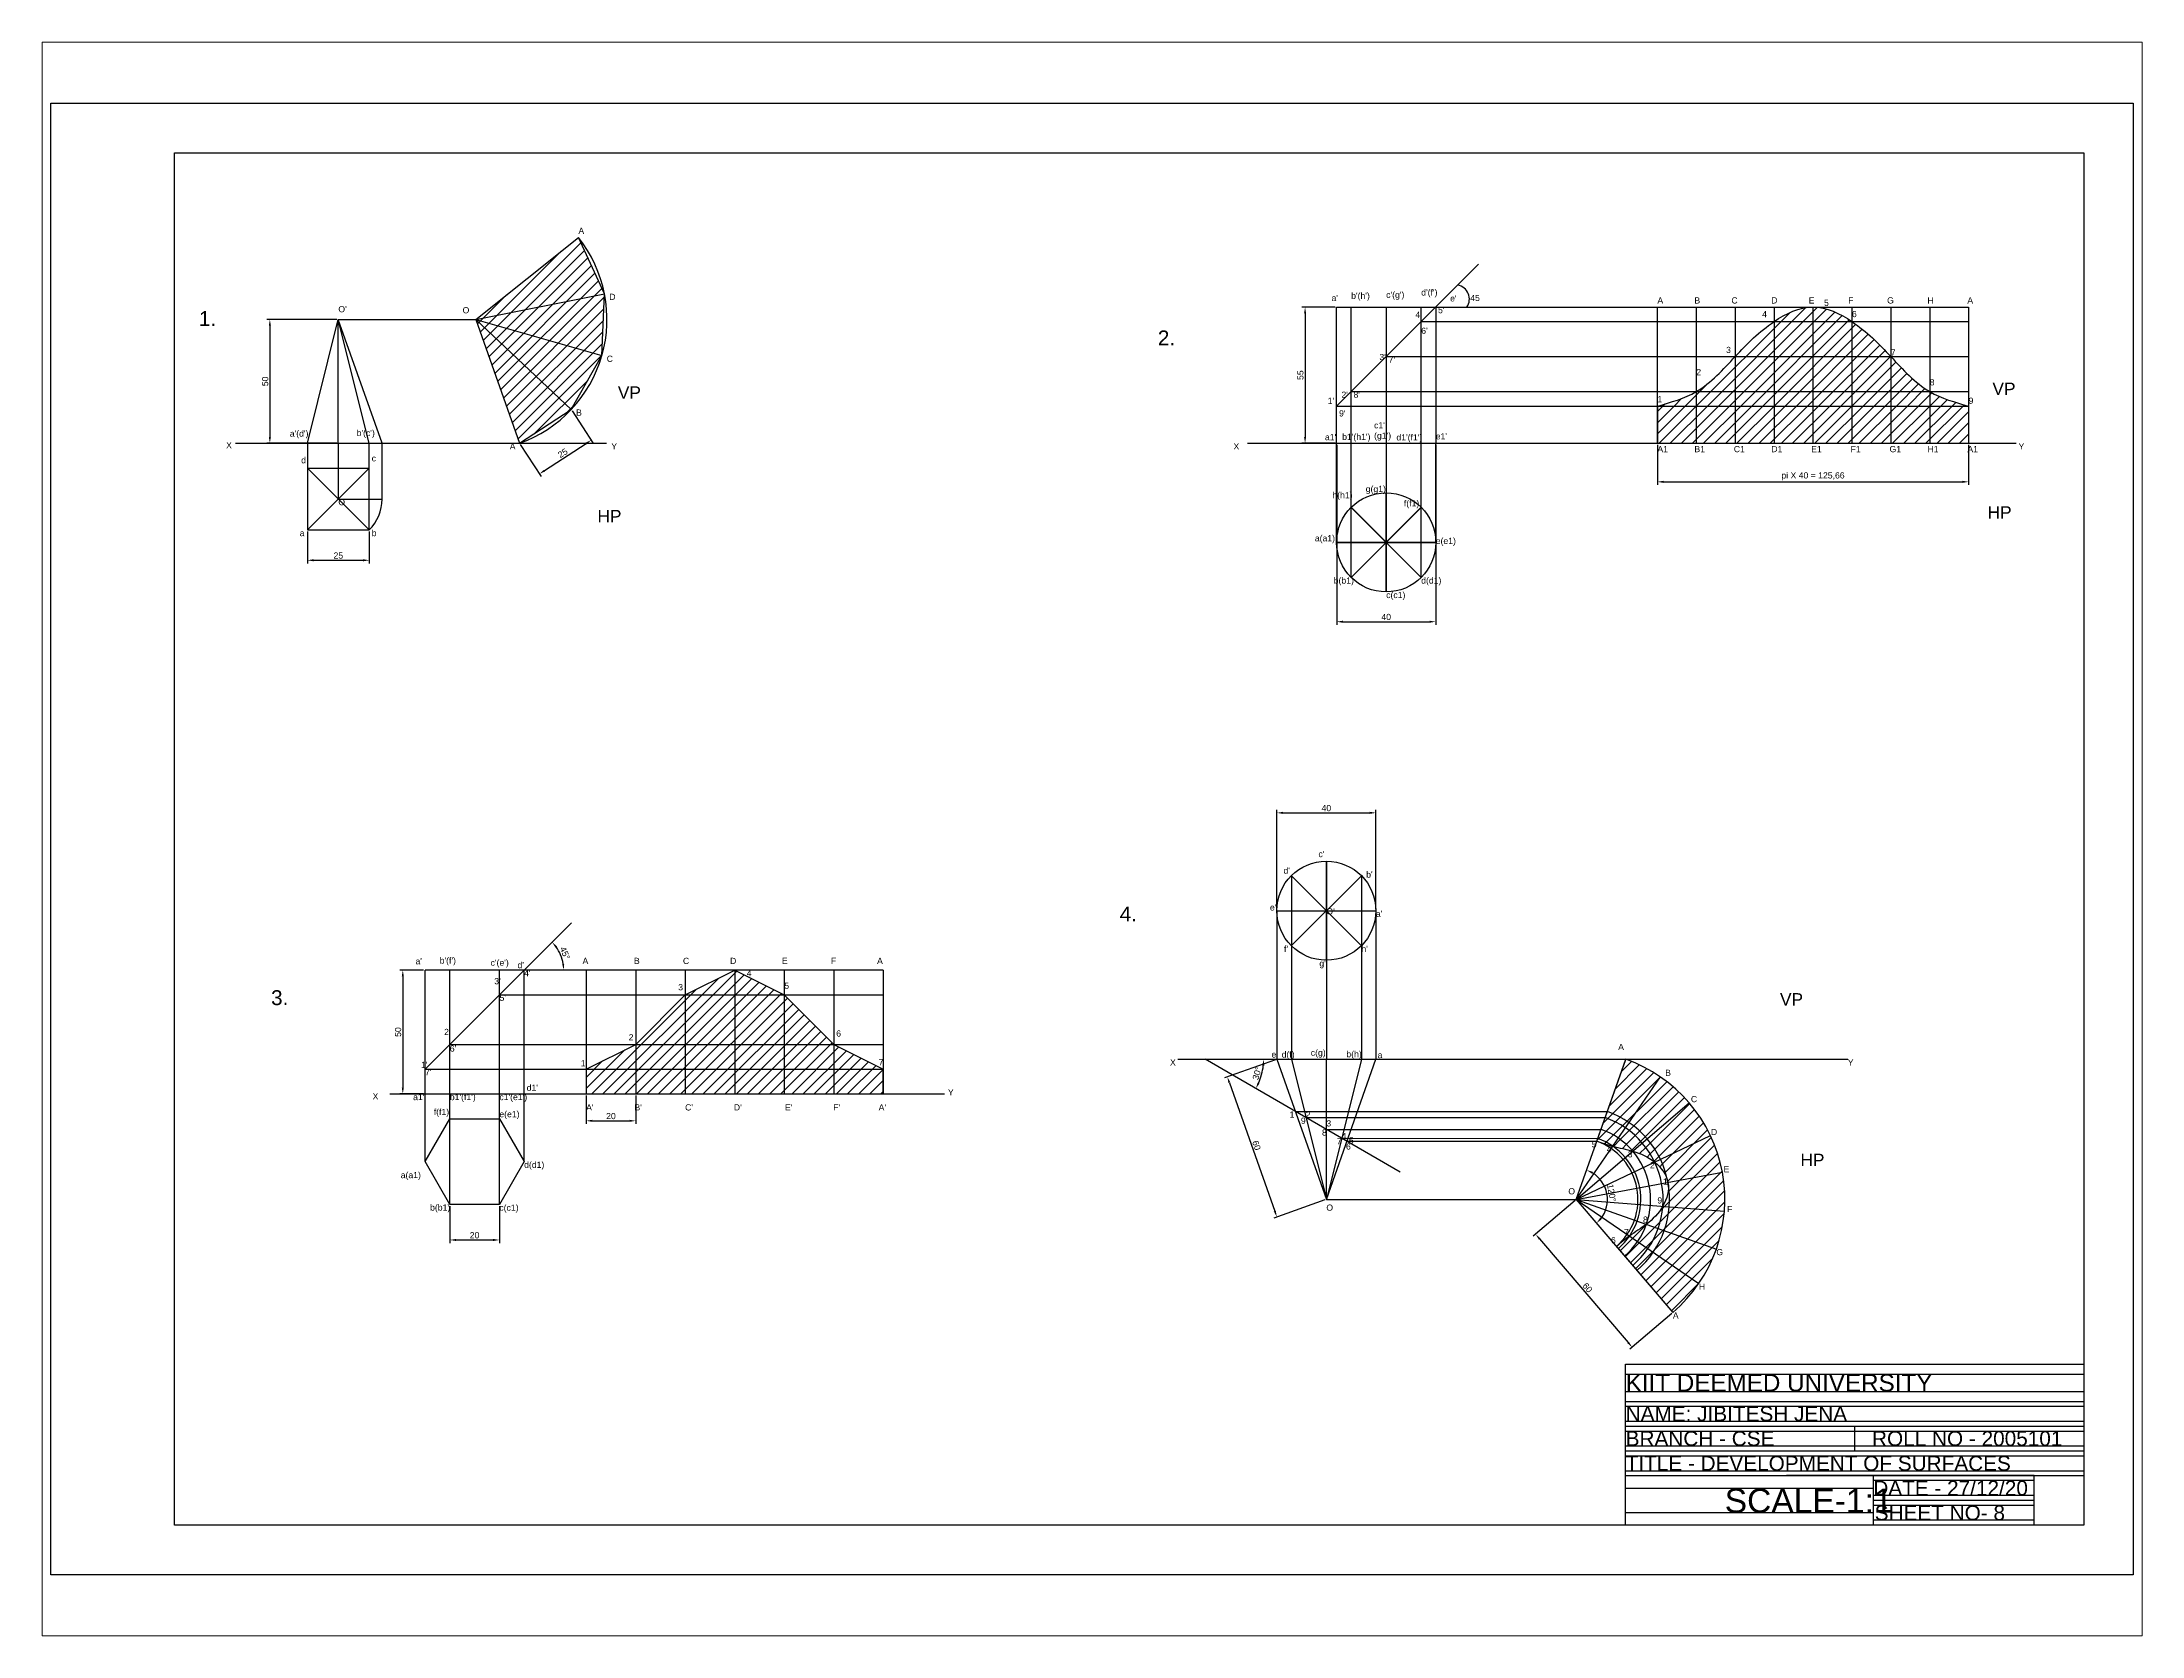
# Paper-space layout 'Layout2' of a CAD drawing. Header units: millimetres. Extents: x 26 to 231, y 20 to 176.
# The model-space entities are those that its viewports show. They can reach past a viewport. Long polylines and large blocks are cut down to what shows.
import ezdxf

# ---------------------------------------------------------------- set-up
doc = ezdxf.new("R2010")
doc.units = ezdxf.units.MM
doc.linetypes.add('CENTER2', pattern=[28.575, 19.05, -3.175, 3.175, -3.175])
doc.linetypes.add('JIS_09_15', pattern=[18.9, 15, -0.9, 0.6, -0.9, 0.6, -0.9])
doc.styles.get("Standard").update_dxf_attribs({"font": 'arial.ttf'})
doc.dimstyles.new('ISO-25', dxfattribs={"dimtxt": 2.5, "dimasz": 2.5, "dimexe": 1.25, "dimexo": 0.625, "dimtad": 1, "dimtxsty": 'Standard', "dimcen": 2.5, "dimadec": 0, "dimazin": 0, "dimtfac": 1, "dimtmove": 0, "dimatfit": 3, "dimfxl": 1, "dimarcsym": 0})
pattern_1 = [(45, (519.2984, 456.7408), (-2.245064, 2.245064), [])]

psp = doc.layouts.new('Layout2')

msp = doc.modelspace()

# ---------------------------------------------------------------- texts
at = {"transparency": 33554661}
for s, height, p in [('1.', 6, (59.831, 504.083)), ('2.', 6, (447.079, 496.263)), ('VP', 5, (229.034, 474.714)), ('VP', 5, (784.107, 476.226)), ('HP', 5, (220.794, 424.825)), ('HP', 5, (782.14, 426.329)), ('4.', 6, (431.678, 263.72)), ('3.', 6, (88.996, 229.952)), ('VP', 5, (698.313, 229.773)), ('HP', 5, (706.572, 164.947))]:
    msp.add_text(s, height=height, dxfattribs=at).set_placement(p)
for s, height, p in [('KIIT DEEMED UNIVERSITY', 7, (636, 74)), ('NAME: JIBITESH JENA', 6, (636, 62)), ('BRANCH - CSE', 6, (636, 52)), ('   ROLL NO - 2005101', 6, (728.5, 52)), ('DATE - 27/12/20', 6, (736, 32))]:
    msp.add_text(s, height=height).set_placement(p)
at = {"linetype": 'CENTER2', "lineweight": -3, "transparency": 33554661, "char_height": 2.5, "attachment_point": 1}
for s, width, heights, insert in [('\\P\\PA', 25.06018, [25.277], (213.102, 552.079)), ("O'", 6.08282, [0], (116.155, 512.122)), ('O', 7.76791, [0], (166.34, 511.711)), ('  D', 25.24376, [0], (223.628, 517.1)), ('  C', 13.26068, [0], (222.594, 492.121)), ('  B', 10.39267, [0], (210.232, 470.392)), ("a'(d')", 7.1064, [0], (96.549, 461.928)), ("b'(c')", 5.10817, [0], (123.547, 462.147)), ('   X', 7.42177, [0], (67.935, 457.166)), ('  d', 4.43481, [0], (99.22, 451.176)), (' c', 5.17767, [0], (128.655, 451.918)), ('   A', 6.82497, [0], (182.463, 456.741)), ('  Y', 11.41598, [0], (224.45, 456.741)), ('O', 12.5, [0], (116.155, 434.241)), ('      a', 8.92286, [0], (94.732, 421.741)), (' b', 9.6391, [0], (128.655, 421.741))]:
    msp.add_mtext_dynamic_manual_height_columns(s, width=width, gutter_width=12.5, heights=heights, dxfattribs=dict(at, insert=insert))
at = {"lineweight": -3, "transparency": 33554661, "char_height": 2.5, "attachment_point": 1}
for s, width, heights, insert in [("b'(h')", 3.27093, [0], (525.156, 517.529)), ("c'(g')", 5.70187, [0], (539.298, 517.926)), ("d'(f')", 7.65243, [0], (553.441, 518.886)), ("\\P        a'", 11.7677, [0], (509.452, 520.806)), ("   4'", 5.27254, [0], (548.168, 509.877)), ("       5'", 11.0219, [5.647], (553.441, 511.741)), ("\\P\\P\\P      e'", 17.25879, [0], (559.298, 529)), ('\\P45', 10.94372, [0], (573.241, 520.813)), ('A             B             C              D             E              F              G              H              A ', 138.11144, [1.675], (648.818, 515.659)), (' 4', 5.79894, [0], (690.142, 510.097)), ('5', 6.81355, [0], (716.107, 514.676)), ('6', 5.42515, [0], (727.356, 510.16)), ("\\P\\P6'", 5.85786, [0], (553.441, 511.741)), ("\\P    3'", 6.62254, [0], (532.676, 496.976)), ('  3', 5.61971, [0], (674.614, 495.66)), ('7', 6.13688, [0], (743.063, 494.643)), (" 7'^I", 6.89511, [0], (539.298, 491.741)), ('2', 5.88436, [0], (664.526, 486.723)), ("1'", 3.63351, [0], (515.665, 475.12)), ("  2'", 5.85786, [0], (519.298, 477.599)), ("       8'", 16.48971, [6.446], (519.298, 477.599)), ('1', 5.04535, [0], (648.818, 475.785)), ('8', 5.60806, [0], (758.771, 482.61)), ('9', 4.66514, [0], (774.478, 475.169)), ("\\P\\P\\P\\P\\P\\P\\P\\P\\P\\P 9'", 11.0219, [48.489], (519.298, 511.741)), ("  a1'", 6.69693, [0], (512.601, 460.462)), ("b1'(h1')", 5.04602, [0], (521.526, 460.58)), ("c1'\\P(g1')", 5.93968, [0], (534.42, 465.255)), ("d1'(f1')", 7.89478, [0], (543.423, 460.383)), ("e1'", 7.92267, [0], (559.298, 460.811)), ('            X', 17.24335, [0], (465.998, 456.741)), ('A1           B1            C1           D1            E1            F1            G1           H1            A1', 138.11144, [1.675], (648.818, 455.64)), (' Y', 17.50864, [0], (793.668, 456.741)), (' h(h1)', 7.58448, [0], (517.572, 437.035)), ('\\P   g(g1)', 11.17607, [0], (528.122, 443.735)), (' \\P f(f1)', 7.96402, [0], (545.477, 437.922)), ('\\P      a(a1)', 14.64365, [0], (504.655, 423.831)), ('\\Pe(e1)', 11.61776, [0], (559.298, 422.747)), ('          b(b1)', 20.10711, [8.43], (508.402, 402.599)), ('d(d1)', 13.13708, [0], (553.441, 402.599)), ('c(c1)', 12.19291, [0], (539.298, 396.741)), (" a'", 4.83695, [0], (146.347, 248.912)), ("b'(f')", 4.53726, [0], (157.076, 249.198)), (" c'(e')", 10.0891, [7.587], (176.674, 248.34)), (" d'", 3.63821, [0], (187.546, 247.339)), ('\\PA                   B                  C                 D                   E                  F                 A', 123.11544, [0], (214.763, 253.213)), ("  3'", 4.22517, [0], (179.113, 240.866)), ("4'", 5.07435, [0], (191.184, 244.08)), ('   3', 5.73951, [0], (250.497, 238.417)), ('5', 6.89204, [0], (296.237, 239.034)), ("5'", 5.82886, [0], (181.248, 234.145)), ("  2'", 3.431, [0], (158.877, 220.363)), ("6'", 7.24931, [0], (161.184, 213.686)), (' 2', 3.79784, [0], (232.439, 218.212)), (' 6', 7.1112, [0], (316.237, 219.754)), ("  1'", 6.35982, [6.771], (147.635, 207.068)), ("7'", 4.97631, [0], (151.184, 204.08)), ('   1', 6.7952, [0], (211.139, 207.724)), ('     7', 7.64109, [0], (329.522, 208.186)), ("    d1'", 15.93573, [0], (188.34, 197.851)), ("a1'", 4.83695, [0], (146.347, 194.08)), ('f(f1)', 6.48291, [0], (154.701, 188.075)), ("b1'(f1')", 8.56084, [0], (161.184, 194.08)), ("c1'(e1')", 8.03596, [0], (181.184, 194.08)), ('e(e1)', 5.87731, [0], (181.184, 187.182)), ("\\PA'                 B'                  C'                 D'                  E'                 F'                A'", 121.33372, [0], (216.237, 194.08)), ('^I^I^I a(a1)', 9.83851, [0], (141.345, 166.76)), ('d(d1)', 14.9874, [0], (191.184, 166.76)), ('b(b1)', 8.86047, [3.831], (153.21, 149.495)), ('c(c1)', 11.63077, [0], (181.184, 149.439))]:
    msp.add_mtext_dynamic_manual_height_columns(s, width=width, gutter_width=12.5, heights=heights, dxfattribs=dict(at, insert=insert))
at = {"transparency": 33554661, "char_height": 2.5, "attachment_point": 1}
for s, width, heights, insert in [("  c'", 5.13149, [0], (510.006, 292.176)), (" d'", 4.13061, [0], (496.865, 285.495)), ("\\P  b'", 5.85786, [0], (529.279, 288.06)), ("  e'", 4.72811, [0], (490.409, 270.635)), ("O'", 1.96689, [0], (515.137, 269.043)), ("a'", 8.8744, [0], (535.137, 268.06)), ("   f'", 5.85786, [0], (495.137, 253.918)), (" g'", 3.79968, [0], (511.338, 248.06)), ("h'", 3.75968, [0], (529.279, 253.918)), ('\\P c(g)', 7.79689, [0], (507.886, 216.175)), ('\\P      A', 8.90876, [0], (627.158, 218.48)), ('  X', 5.07, [0], (450.067, 208.06)), ('   e', 7.9726, [0], (490.073, 211.271)), ('  d(f)', 9.1296, [6.899], (495.137, 211.271)), ('b(h)', 5.76211, [0], (523.225, 211.404)), ('\\P a', 10.55514, [0], (534.845, 215.219)), ('\\P  B', 10.78643, [0], (650.026, 208.06)), ('Y', 5.65707, [0], (725.693, 208.06)), ('Y', 14.02634, [0], (362.31, 195.961)), ('   X', 8.45423, [0], (127.084, 194.375)), (' 1', 3.22813, [0], (499.344, 187.03)), ('2', 2.18942, [0], (506.873, 187.028)), ('C', 7.91631, [0], (662.337, 193.258)), (' 9', 3.00073, [0], (503.873, 184.547)), ('  8', 3.71498, [0], (511.422, 179.776)), ('3', 3.58659, [0], (515.137, 183.46)), ('4', 3.30548, [0], (521.317, 178.318)), ('D', 6.74638, [0], (670.43, 179.981)), (' 7', 2.9288, [0], (518.388, 176.208)), ('6', 4.73154, [0], (523.046, 174.133)), (' 5', 4.40611, [0], (523.263, 176.576)), ('   5', 4.96422, [0], (619.407, 174.981)), (' 4', 3.4281, [0], (627.391, 172.98)), (' 3', 2.99064, [0], (635.878, 170.986)), (' 2', 2.85228, [0], (644.852, 166.601)), ('E', 8.64244, [0], (675.53, 164.996)), ('  O', 5.16208, [0], (610.904, 156.051)), ('\\PO', 13.66934, [0], (515.137, 153.613)), (' 8', 2.8319, [0], (642.041, 144.604)), ('  9', 4.15389, [0], (646.866, 152.366)), ('F', 6.03964, [0], (676.949, 148.912)), (' 6', 3.16676, [0], (629.09, 136.259)), ('  7', 4.17104, [0], (633.384, 139.602)), ('G', 4.90967, [0], (672.635, 131.491)), ('H', 6.80925, [0], (665.531, 117.532)), ('A', 9.81194, [0], (655.056, 105.887))]:
    msp.add_mtext_dynamic_manual_height_columns(s, width=width, gutter_width=12.5, heights=heights, dxfattribs=dict(at, insert=insert))
at = {"lineweight": -3, "transparency": 33554661, "insert": (276.237, 244.08), "char_height": 2.5, "attachment_point": 1}
msp.add_mtext('     4', dxfattribs=at)
at = {"color": 0, "transparency": 33554661, "insert": (650.081, 159.992), "char_height": 2.5, "attachment_point": 1}
msp.add_mtext_dynamic_manual_height_columns(' 1', width=3.00522, gutter_width=12.5, heights=[0], dxfattribs=at)
at = {"lineweight": 30}
for s, insert, char_height, attachment_point in [('TITLE - DEVELOPMENT OF SURFACES', (636, 48), 6, 1), ('^I{\\H0.97x;SCALE-1:1}', (636, 29.829), 10, 4), ('SHEET NO- 8', (736.566, 28), 6, 1)]:
    msp.add_mtext(s, dxfattribs=dict(at, insert=insert, char_height=char_height, attachment_point=attachment_point))

# ---------------------------------------------------------------- blocks, each defined once
blk = doc.blocks.new('*D1')
at = {"color": 0, "linetype": 'CENTER2', "lineweight": -2, "transparency": 16777216}
for p, q in [((210.57, 469.87), (218.98, 456.97)), ((189.63, 456.22), (198.04, 443.32)), ((199.45, 445.73), (216.21, 456.65))]:
    blk.add_line(p, q, dxfattribs=at)
at = {"color": 0, "linetype": 'CENTER2', "transparency": 16777216}
for points in [[(215.98, 457), (216.43, 456.3), (218.3, 458.01)], [(199.22, 446.08), (199.68, 445.38), (197.36, 444.36)]]:
    blk.add_solid(points, dxfattribs=at)
at = {"layer": 'Defpoints', "color": 0, "linetype": 'CENTER2', "transparency": 16777216}
for p in [(210.23, 470.39), (218.3, 458.01), (189.29, 456.74)]:
    blk.add_point(p, dxfattribs=at)
at = {"color": 0, "linetype": 'CENTER2', "lineweight": -3, "transparency": 16777216, "insert": (206.79, 452.78), "char_height": 2.5, "attachment_point": 5, "rotation": 33.09584}
blk.add_mtext('25', dxfattribs=at)
blk = doc.blocks.new('*D2')
at = {"color": 0, "linetype": 'CENTER2', "lineweight": -2, "transparency": 16777216}
for p, q in [((103.66, 421.12), (103.66, 408.26)), ((128.66, 421.12), (128.66, 408.26)), ((106.16, 409.51), (126.16, 409.51))]:
    blk.add_line(p, q, dxfattribs=at)
at = {"color": 0, "linetype": 'CENTER2', "transparency": 16777216}
for points in [[(106.16, 409.93), (106.16, 409.1), (103.66, 409.51)], [(126.16, 409.93), (126.16, 409.1), (128.66, 409.51)]]:
    blk.add_solid(points, dxfattribs=at)
at = {"layer": 'Defpoints', "color": 0, "linetype": 'CENTER2', "transparency": 16777216}
for p in [(103.66, 421.74), (128.66, 421.74), (128.66, 409.51)]:
    blk.add_point(p, dxfattribs=at)
at = {"color": 0, "linetype": 'CENTER2', "lineweight": -3, "transparency": 16777216, "insert": (116.16, 411.41), "char_height": 2.5, "attachment_point": 5}
blk.add_mtext('25', dxfattribs=at)
blk = doc.blocks.new('*D3')
at = {"color": 0, "lineweight": -2, "transparency": 16777216}
for p, q in [((115.53, 506.74), (87.26, 506.74)), ((88.51, 504.24), (88.51, 459.24)), ((115.53, 456.74), (87.26, 456.74))]:
    blk.add_line(p, q, dxfattribs=at)
at = {"color": 0, "transparency": 16777216}
for points in [[(88.1, 504.24), (88.93, 504.24), (88.51, 506.74)], [(88.1, 459.24), (88.93, 459.24), (88.51, 456.74)]]:
    blk.add_solid(points, dxfattribs=at)
at = {"layer": 'Defpoints', "color": 0, "transparency": 16777216}
for p in [(116.16, 506.74), (88.51, 456.74), (116.16, 456.74)]:
    blk.add_point(p, dxfattribs=at)
at = {"color": 0, "lineweight": -3, "transparency": 16777216, "insert": (86.61, 481.74), "char_height": 2.5, "attachment_point": 5, "rotation": 90}
blk.add_mtext('50', dxfattribs=at)
blk = doc.blocks.new('*U4')
at = {"lineweight": -3, "transparency": 33554661}
for p, q in [((20, 0), (20, 40)), ((0, 20), (40, 20))]:
    blk.add_line(p, q, dxfattribs=at)
blk = doc.blocks.new('*U5')
at = {"color": 0, "linetype": 'ByBlock', "lineweight": -2, "transparency": 16777216}
for p, rotation in [((545.65, 326.57), 45.00000000000001), ((573.93, 354.86), 135), ((545.65, 383.14), 225.0000000000001), ((565.65, 334.86), 90.00000000000001), ((565.65, 374.86), 180)]:
    blk.add_blockref('*U4', p, dxfattribs=dict(at, rotation=rotation))
blk.add_blockref('*U4', (525.65, 334.86), dxfattribs=at)
blk = doc.blocks.new('*D6')
at = {"color": 0, "lineweight": -2, "transparency": 16777216}
for p, q in [((518.67, 511.74), (505.3, 511.74)), ((506.55, 509.24), (506.55, 459.24)), ((518.67, 456.74), (505.3, 456.74))]:
    blk.add_line(p, q, dxfattribs=at)
at = {"color": 0, "transparency": 16777216}
for points in [[(506.13, 509.24), (506.96, 509.24), (506.55, 511.74)], [(506.13, 459.24), (506.96, 459.24), (506.55, 456.74)]]:
    blk.add_solid(points, dxfattribs=at)
at = {"layer": 'Defpoints', "color": 0, "transparency": 16777216}
for p in [(519.3, 511.74), (506.55, 456.74), (519.3, 456.74)]:
    blk.add_point(p, dxfattribs=at)
at = {"color": 0, "lineweight": -3, "transparency": 16777216, "insert": (504.65, 484.24), "char_height": 2.5, "attachment_point": 5, "rotation": 90}
blk.add_mtext('55', dxfattribs=at)
blk = doc.blocks.new('*D7')
at = {"color": 0, "lineweight": -2, "transparency": 16777216}
for p, q in [((519.3, 456.12), (519.3, 383.46)), ((559.3, 456.12), (559.3, 383.46)), ((521.8, 384.71), (556.8, 384.71))]:
    blk.add_line(p, q, dxfattribs=at)
at = {"color": 0, "transparency": 16777216}
for points in [[(521.8, 385.13), (521.8, 384.29), (519.3, 384.71)], [(556.8, 385.13), (556.8, 384.29), (559.3, 384.71)]]:
    blk.add_solid(points, dxfattribs=at)
at = {"layer": 'Defpoints', "color": 0, "transparency": 16777216}
for p in [(519.3, 456.74), (559.3, 456.74), (559.3, 384.71)]:
    blk.add_point(p, dxfattribs=at)
at = {"color": 0, "lineweight": -3, "transparency": 16777216, "insert": (539.3, 386.61), "char_height": 2.5, "attachment_point": 5}
blk.add_mtext('40', dxfattribs=at)
blk = doc.blocks.new('*D8')
at = {"color": 0, "lineweight": -2, "transparency": 16777216}
for p, q in [((648.82, 456.12), (648.82, 439.92)), ((774.48, 456.12), (774.48, 439.92)), ((651.32, 441.17), (771.98, 441.17))]:
    blk.add_line(p, q, dxfattribs=at)
at = {"color": 0, "transparency": 16777216}
for points in [[(651.32, 441.59), (651.32, 440.76), (648.82, 441.17)], [(771.98, 441.59), (771.98, 440.76), (774.48, 441.17)]]:
    blk.add_solid(points, dxfattribs=at)
at = {"layer": 'Defpoints', "color": 0, "transparency": 16777216}
for p in [(648.82, 456.74), (774.48, 456.74), (774.48, 441.17)]:
    blk.add_point(p, dxfattribs=at)
at = {"color": 0, "lineweight": -3, "transparency": 16777216, "insert": (711.65, 443.4), "char_height": 2.5, "attachment_point": 5}
blk.add_mtext('pi X 40 = 125,66', dxfattribs=at)
blk = doc.blocks.new('*D9')
at = {"color": 0, "lineweight": -2, "transparency": 16777216}
for p, q in [((161.18, 148.81), (161.18, 133.89)), ((181.18, 148.81), (181.18, 133.89)), ((163.68, 135.14), (178.68, 135.14))]:
    blk.add_line(p, q, dxfattribs=at)
at = {"color": 0, "transparency": 16777216}
for points in [[(163.68, 135.56), (163.68, 134.72), (161.18, 135.14)], [(178.68, 135.56), (178.68, 134.72), (181.18, 135.14)]]:
    blk.add_solid(points, dxfattribs=at)
at = {"layer": 'Defpoints', "color": 0, "transparency": 16777216}
for p in [(161.18, 149.44), (181.18, 149.44), (181.18, 135.14)]:
    blk.add_point(p, dxfattribs=at)
at = {"color": 0, "lineweight": -3, "transparency": 16777216, "insert": (171.18, 137.04), "char_height": 2.5, "attachment_point": 5}
blk.add_mtext('20', dxfattribs=at)
blk = doc.blocks.new('*D10')
at = {"color": 0, "lineweight": -2, "transparency": 16777216}
for p, q in [((150.56, 244.08), (140.94, 244.08)), ((142.19, 241.58), (142.19, 196.58)), ((150.56, 194.08), (140.94, 194.08))]:
    blk.add_line(p, q, dxfattribs=at)
at = {"color": 0, "transparency": 16777216}
for points in [[(141.78, 241.58), (142.61, 241.58), (142.19, 244.08)], [(141.78, 196.58), (142.61, 196.58), (142.19, 194.08)]]:
    blk.add_solid(points, dxfattribs=at)
at = {"layer": 'Defpoints', "color": 0, "transparency": 16777216}
for p in [(151.18, 244.08), (142.19, 194.08), (151.18, 194.08)]:
    blk.add_point(p, dxfattribs=at)
at = {"color": 0, "lineweight": -3, "transparency": 16777216, "insert": (140.29, 219.08), "char_height": 2.5, "attachment_point": 5, "rotation": 90}
blk.add_mtext('50', dxfattribs=at)
blk = doc.blocks.new('*D11')
at = {"color": 0, "lineweight": -2, "transparency": 16777216}
for p, q in [((216.24, 193.46), (216.24, 181.99)), ((236.24, 193.46), (236.24, 181.99)), ((218.74, 183.24), (233.74, 183.24))]:
    blk.add_line(p, q, dxfattribs=at)
at = {"color": 0, "transparency": 16777216}
for points in [[(218.74, 183.66), (218.74, 182.82), (216.24, 183.24)], [(233.74, 183.66), (233.74, 182.82), (236.24, 183.24)]]:
    blk.add_solid(points, dxfattribs=at)
at = {"layer": 'Defpoints', "color": 0, "transparency": 16777216}
for p in [(216.24, 194.08), (236.24, 194.08), (236.24, 183.24)]:
    blk.add_point(p, dxfattribs=at)
at = {"color": 0, "lineweight": -3, "transparency": 16777216, "insert": (226.24, 185.14), "char_height": 2.5, "attachment_point": 5}
blk.add_mtext('20', dxfattribs=at)
blk = doc.blocks.new('*D12')
at = {"color": 0, "lineweight": -2, "transparency": 16777216}
blk.add_arc((191.18, 244.08), 15.97, 8.98095, 36.02126, dxfattribs=at)
at = {"color": 0, "transparency": 16777216}
for points in [[(203.78, 253.2), (204.41, 253.74), (202.47, 255.37)], [(207.37, 246.61), (206.54, 246.54), (207.15, 244.08)]]:
    blk.add_solid(points, dxfattribs=at)
at = {"layer": 'Defpoints', "color": 0, "transparency": 16777216}
for p in [(206.04, 258.94), (206.6, 248.21), (151.18, 244.08), (336.24, 244.08), (151.18, 204.08)]:
    blk.add_point(p, dxfattribs=at)
at = {"color": 0, "lineweight": -3, "transparency": 16777216, "insert": (207.68, 250.92), "char_height": 2.5, "attachment_point": 5, "rotation": 292.50111}
blk.add_mtext('45°', dxfattribs=at)
blk = doc.blocks.new('*U13')
at = {"lineweight": -3, "transparency": 33554661}
blk.add_line((0, 40), (0, 0), dxfattribs=at)
blk = doc.blocks.new('*U14')
at = {"color": 0, "linetype": 'ByBlock', "lineweight": -2, "transparency": 16777216}
blk.add_blockref('*U13', (585.65, 186.16), dxfattribs=at)
for p, rotation in [((585.65, 226.16), 180), ((599.79, 192.02), 44.99999999999999), ((599.79, 220.3), 135), ((571.51, 220.3), 225), ((605.65, 206.16), 90)]:
    blk.add_blockref('*U13', p, dxfattribs=dict(at, rotation=rotation))
blk = doc.blocks.new('*D15')
at = {"color": 0, "lineweight": -2, "transparency": 16777216}
for p, q in [((494.55, 207.85), (473.97, 200.58)), ((475.98, 198.63), (494.31, 146.78)), ((514.55, 151.28), (493.97, 144.01))]:
    blk.add_line(p, q, dxfattribs=at)
at = {"color": 0, "transparency": 16777216}
for points in [[(476.37, 198.77), (475.59, 198.5), (475.15, 200.99)], [(494.71, 146.92), (493.92, 146.64), (495.15, 144.42)]]:
    blk.add_solid(points, dxfattribs=at)
at = {"layer": 'Defpoints', "color": 0, "transparency": 16777216}
for p in [(495.14, 208.06), (495.15, 144.42), (515.14, 151.49)]:
    blk.add_point(p, dxfattribs=at)
at = {"color": 0, "lineweight": -3, "transparency": 16777216, "insert": (486.94, 173.34), "char_height": 2.5, "attachment_point": 5, "rotation": 289.47122}
blk.add_mtext('60', dxfattribs=at)
blk = doc.blocks.new('*D16')
at = {"color": 0, "lineweight": -2, "transparency": 16777216}
blk.add_arc((466.15, 208.06), 23.65, 336.05971, 353.94029, dxfattribs=at)
at = {"color": 0, "transparency": 16777216}
for points in [[(489.25, 205.59), (490.08, 205.54), (489.8, 208.06)], [(488.13, 198.27), (487.39, 198.65), (486.63, 196.24)]]:
    blk.add_solid(points, dxfattribs=at)
at = {"layer": 'Defpoints', "color": 0, "transparency": 16777216}
for p in [(455.14, 208.06), (466.15, 208.06), (725.69, 208.06), (488.37, 199.97), (544.99, 162.54)]:
    blk.add_point(p, dxfattribs=at)
at = {"color": 0, "lineweight": -3, "transparency": 16777216, "insert": (487.15, 202.43), "char_height": 2.5, "attachment_point": 5, "rotation": 75}
blk.add_mtext('30°', dxfattribs=at)
blk = doc.blocks.new('*U17')
at = {"lineweight": -3, "transparency": 33554661}
blk.add_line((-10, -28.28), (10, 28.28), dxfattribs=at)
blk = doc.blocks.new('*U18')
at = {"color": 0, "linetype": 'ByBlock', "lineweight": -2, "transparency": 16777216}
blk.add_blockref('*U17', (597.57, 160.73), dxfattribs=at)
for p, rotation in [((604.55, 157.18), 344.9999999999999), ((610.38, 151.94), 330.0000000000001), ((614.65, 145.38), 315), ((617.07, 137.93), 300.0000000000001), ((617.48, 130.11), 285.0000000000001), ((607.07, 109.65), 240), ((612.31, 115.47), 255), ((615.86, 122.45), 270.0000000000001)]:
    blk.add_blockref('*U17', p, dxfattribs=dict(at, rotation=rotation))
blk = doc.blocks.new('*D19')
at = {"color": 0, "lineweight": -2, "transparency": 16777216}
for p, q in [((495.14, 268.69), (495.14, 308.81)), ((497.64, 307.56), (532.64, 307.56)), ((535.14, 268.69), (535.14, 308.81))]:
    blk.add_line(p, q, dxfattribs=at)
at = {"color": 0, "transparency": 16777216}
for points in [[(497.64, 307.98), (497.64, 307.14), (495.14, 307.56)], [(532.64, 307.98), (532.64, 307.14), (535.14, 307.56)]]:
    blk.add_solid(points, dxfattribs=at)
at = {"layer": 'Defpoints', "color": 0, "transparency": 16777216}
for p in [(535.14, 307.56), (495.14, 268.06), (535.14, 268.06)]:
    blk.add_point(p, dxfattribs=at)
at = {"color": 0, "transparency": 16777216, "insert": (515.14, 309.46), "char_height": 2.5, "attachment_point": 5}
blk.add_mtext('40', dxfattribs=at)
blk = doc.blocks.new('*D20')
at = {"color": 0, "lineweight": -2, "transparency": 16777216}
for p, q in [((615.59, 151.09), (598.69, 136.63)), ((601.26, 135.55), (637, 93.74)), ((654.58, 105.48), (637.68, 91.03))]:
    blk.add_line(p, q, dxfattribs=at)
at = {"color": 0, "transparency": 16777216}
for points in [[(601.58, 135.82), (600.95, 135.28), (599.64, 137.45)], [(637.32, 94.01), (636.69, 93.47), (638.63, 91.84)]]:
    blk.add_solid(points, dxfattribs=at)
at = {"layer": 'Defpoints', "color": 0, "transparency": 16777216}
for p in [(616.07, 151.49), (655.06, 105.89), (638.63, 91.84)]:
    blk.add_point(p, dxfattribs=at)
at = {"color": 0, "transparency": 16777216, "insert": (620.58, 115.88), "char_height": 2.5, "attachment_point": 5, "rotation": 310.52878}
blk.add_mtext('60', dxfattribs=at)
blk = doc.blocks.new('*D21')
at = {"color": 0, "lineweight": -2, "transparency": 16777216}
blk.add_arc((616.07, 151.49), 12.58, 321.9299, 59.12766, dxfattribs=at)
at = {"color": 0, "transparency": 16777216}
for points in [[(622.35, 161.92), (622.7, 162.67), (620.26, 163.36)], [(626.27, 143.44), (625.67, 144.02), (624.24, 141.93)]]:
    blk.add_solid(points, dxfattribs=at)
at = {"layer": 'Defpoints', "color": 0, "transparency": 16777216}
for p in [(636.07, 208.06), (616.07, 151.49), (616.07, 151.49), (628.48, 149.42), (655.06, 105.89)]:
    blk.add_point(p, dxfattribs=at)
at = {"color": 0, "transparency": 16777216, "insert": (630.31, 154.14), "char_height": 2.5, "attachment_point": 5, "rotation": 280.52878}
blk.add_mtext('120°', dxfattribs=at)

# ---------------------------------------------------------------- dimensions: what is measured, and where the dimension line sits
at = {"lineweight": -3, "transparency": 33554661}
for base, p1, p2, picture, middle in [((506.546, 456.741), (519.298, 511.741), (519.298, 456.741), '*D6', (504.65, 484.241)), ((88.513, 456.741), (116.155, 506.741), (116.155, 456.741), '*D3', (86.611, 481.741)), ((142.193, 194.08), (151.184, 244.08), (151.184, 194.08), '*D10', (140.291, 219.08))]:
    dim = msp.add_linear_dim(base=base, p1=p1, p2=p2, angle=90, dimstyle='ISO-25', dxfattribs=at)
    dim.commit()
    dim.dimension.update_dxf_attribs({"geometry": picture, "text_midpoint": middle})
at = {"linetype": 'CENTER2', "lineweight": -3, "transparency": 33554661}
dim = msp.add_aligned_dim(p1=(189.288, 456.741), p2=(210.232, 470.392), distance=-14.775, dimstyle='ISO-25', dxfattribs=at)
dim.commit()
dim.dimension.update_dxf_attribs({"geometry": '*D1', "text_midpoint": (206.79, 452.781)})
at = {"lineweight": -3, "transparency": 33554661}
for base, p1, p2, picture, middle in [((559.298, 384.711), (519.298, 456.741), (559.298, 456.741), '*D7', (539.298, 386.613)), ((181.184, 135.14), (161.184, 149.439), (181.184, 149.439), '*D9', (171.184, 137.042))]:
    dim = msp.add_linear_dim(base=base, p1=p1, p2=p2, dimstyle='ISO-25', dxfattribs=at)
    dim.commit()
    dim.dimension.update_dxf_attribs({"geometry": picture, "text_midpoint": middle})
dim = msp.add_linear_dim(base=(774.478, 441.173), p1=(648.818, 456.741), p2=(774.478, 456.741), text='pi X 40 = <>', dimstyle='ISO-25', dxfattribs=at)
dim.commit()
dim.dimension.update_dxf_attribs({"geometry": '*D8', "text_midpoint": (711.648, 443.4)})
at = {"linetype": 'CENTER2', "lineweight": -3, "transparency": 33554661}
dim = msp.add_linear_dim(base=(128.655, 409.513), p1=(103.655, 421.741), p2=(128.655, 421.741), dimstyle='ISO-25', dxfattribs=at)
dim.commit()
dim.dimension.update_dxf_attribs({"geometry": '*D2', "text_midpoint": (116.155, 411.414)})
at = {"transparency": 33554661}
dim = msp.add_linear_dim(base=(535.137, 307.559), p1=(495.137, 268.06), p2=(535.137, 268.06), dimstyle='ISO-25', dxfattribs=at)
dim.commit()
dim.dimension.update_dxf_attribs({"geometry": '*D19', "text_midpoint": (515.137, 309.46)})
at = {"lineweight": -3, "transparency": 33554661}
for base, line1, line2, picture, middle in [((206.602, 248.213), ((336.237, 244.08), (151.184, 244.08)), ((151.184, 204.08), (206.038, 258.939)), '*D12', (207.683, 250.916)), ((488.37, 199.972), ((544.987, 162.542), (466.148, 208.06)), ((455.137, 208.06), (725.693, 208.06)), '*D16', (487.153, 202.432))]:
    dim = msp.add_angular_dim_2l(base=base, line1=line1, line2=line2, dimstyle='ISO-25', dxfattribs=at)
    dim.commit()
    dim.dimension.update_dxf_attribs({"geometry": picture, "text_midpoint": middle})
dim = msp.add_aligned_dim(p1=(495.137, 208.06), p2=(515.137, 151.491), distance=-21.204, dimstyle='ISO-25', dxfattribs=at)
dim.commit()
dim.dimension.update_dxf_attribs({"geometry": '*D15', "text_midpoint": (486.938, 173.341)})
at = {"transparency": 33554661}
dim = msp.add_angular_dim_2l(base=(628.479, 149.421), line1=((616.066, 151.491), (655.056, 105.887)), line2=((616.066, 151.491), (636.066, 208.06)), dimstyle='ISO-25', dxfattribs=at)
dim.commit()
dim.dimension.update_dxf_attribs({"geometry": '*D21', "text_midpoint": (630.308, 154.138)})
at = {"lineweight": -3, "transparency": 33554661}
dim = msp.add_linear_dim(base=(236.237, 183.24), p1=(216.237, 194.08), p2=(236.237, 194.08), dimstyle='ISO-25', dxfattribs=at)
dim.commit()
dim.dimension.update_dxf_attribs({"geometry": '*D11', "text_midpoint": (226.237, 183.24), "dimtype": 160})
at = {"transparency": 33554661}
dim = msp.add_aligned_dim(p1=(616.066, 151.491), p2=(655.056, 105.887), distance=-21.613, dimstyle='ISO-25', dxfattribs=at)
dim.commit()
dim.dimension.update_dxf_attribs({"geometry": '*D20', "text_midpoint": (620.579, 115.88)})

# ---------------------------------------------------------------- hatches: boundary and pattern name
at = {"lineweight": -3, "transparency": 33554661}
h = msp.add_hatch(dxfattribs=at)
h.set_pattern_fill('ANSI31', color=256, scale=15)
h.set_pattern_definition([(45, (519.3, 456.74), (-33.676, 33.676), [])])
h.paths.add_polyline_path([(213.102, 539.776), (171.619, 506.741), (223.628, 517.1)])
h.paths.add_polyline_path([(223.628, 517.1), (171.619, 506.741), (222.594, 492.121)])
h = msp.add_hatch(dxfattribs=at)
h.set_pattern_fill('ANSI31', color=256)
h.set_pattern_definition(pattern_1)
h.paths.add_polyline_path([(213.102, 539.776), (171.619, 506.741), (223.628, 517.1)])
h.paths.add_polyline_path([(223.628, 517.1), (171.619, 506.741), (222.594, 492.121)])
h.paths.add_polyline_path([(171.619, 506.741), (210.232, 470.392), (222.594, 492.121)])
h.paths.add_polyline_path([(171.619, 506.741), (189.288, 456.741), (210.232, 470.392)])
h = msp.add_hatch(dxfattribs=at)
h.set_pattern_fill('ANSI31', color=256)
h.set_pattern_definition(pattern_1)
edge = h.paths.add_edge_path()
edge.add_spline(control_points=[(664.526, 477.599), (659.769, 474.824), (654.294, 473.282), (648.818, 471.741)], knot_values=[0, 0, 0, 0, 16.7642516, 16.7642516, 16.7642516, 16.7642516], degree=3, periodic=0)
edge.add_line((648.818, 471.741), (664.526, 471.741))
edge.add_line((664.526, 471.741), (664.526, 477.599))
h.paths.add_polyline_path([(680.233, 477.599), (664.526, 477.599), (664.526, 471.741), (680.233, 471.741)])
edge = h.paths.add_edge_path()
edge.add_spline(control_points=[(680.233, 491.741), (675.378, 486.554), (670.523, 481.097), (664.526, 477.599)], knot_values=[0, 0, 0, 0, 21.1358831, 21.1358831, 21.1358831, 21.1358831], degree=3, periodic=0)
edge.add_line((664.526, 477.599), (680.233, 477.599))
edge.add_line((680.233, 477.599), (680.233, 491.741))
h.paths.add_polyline_path([(695.941, 491.741), (680.233, 491.741), (680.233, 477.599), (695.941, 477.599)])
h.paths.add_polyline_path([(695.941, 477.599), (680.233, 477.599), (680.233, 471.741), (695.941, 471.741)])
h.paths.add_polyline_path([(711.648, 477.599), (695.941, 477.599), (695.941, 471.741), (711.648, 471.741)])
h.paths.add_polyline_path([(711.648, 491.741), (695.941, 491.741), (695.941, 477.599), (711.648, 477.599)])
h.paths.add_polyline_path([(711.648, 505.883), (695.941, 505.883), (695.941, 491.741), (711.648, 491.741)])
edge = h.paths.add_edge_path()
edge.add_spline(control_points=[(695.941, 505.883), (689.944, 501.843), (685.089, 496.927), (680.233, 491.741)], knot_values=[0, 0, 0, 0, 21.1358831, 21.1358831, 21.1358831, 21.1358831], degree=3, periodic=0)
edge.add_line((680.233, 491.741), (695.941, 491.741))
edge.add_line((695.941, 491.741), (695.941, 505.883))
edge = h.paths.add_edge_path()
edge.add_spline(control_points=[(711.648, 511.741), (706.173, 511.741), (700.698, 509.087), (695.941, 505.883)], knot_values=[0, 0, 0, 0, 16.7642516, 16.7642516, 16.7642516, 16.7642516], degree=3, periodic=0)
edge.add_line((695.941, 505.883), (711.648, 505.883))
edge.add_line((711.648, 505.883), (711.648, 511.741))
edge = h.paths.add_edge_path()
edge.add_spline(control_points=[(727.356, 505.883), (722.599, 509.087), (717.124, 511.741), (711.648, 511.741)], knot_values=[0, 0, 0, 0, 16.7642516, 16.7642516, 16.7642516, 16.7642516], degree=3, periodic=0)
edge.add_line((711.648, 511.741), (711.648, 505.883))
edge.add_line((711.648, 505.883), (727.356, 505.883))
h.paths.add_polyline_path([(727.356, 505.883), (711.648, 505.883), (711.648, 491.741), (727.356, 491.741)])
h.paths.add_polyline_path([(727.356, 491.741), (711.648, 491.741), (711.648, 477.599), (727.356, 477.599)])
h.paths.add_polyline_path([(727.356, 477.599), (711.648, 477.599), (711.648, 471.741), (727.356, 471.741)])
h.paths.add_polyline_path([(743.063, 477.599), (727.356, 477.599), (727.356, 471.741), (743.063, 471.741)])
h.paths.add_polyline_path([(743.063, 491.741), (727.356, 491.741), (727.356, 477.599), (743.063, 477.599)])
edge = h.paths.add_edge_path()
edge.add_spline(control_points=[(743.063, 491.741), (738.208, 496.927), (733.353, 501.843), (727.356, 505.883)], knot_values=[0, 0, 0, 0, 21.1358831, 21.1358831, 21.1358831, 21.1358831], degree=3, periodic=0)
edge.add_line((727.356, 505.883), (727.356, 491.741))
edge.add_line((727.356, 491.741), (743.063, 491.741))
edge = h.paths.add_edge_path()
edge.add_spline(control_points=[(758.771, 477.599), (752.774, 481.097), (747.919, 486.554), (743.063, 491.741)], knot_values=[0, 0, 0, 0, 21.1358831, 21.1358831, 21.1358831, 21.1358831], degree=3, periodic=0)
edge.add_line((743.063, 491.741), (743.063, 477.599))
edge.add_line((743.063, 477.599), (758.771, 477.599))
h.paths.add_polyline_path([(758.771, 477.599), (743.063, 477.599), (743.063, 471.741), (758.771, 471.741)])
edge = h.paths.add_edge_path()
edge.add_spline(control_points=[(774.478, 471.741), (769.003, 473.282), (763.528, 474.824), (758.771, 477.599)], knot_values=[0, 0, 0, 0, 16.7642516, 16.7642516, 16.7642516, 16.7642516], degree=3, periodic=0)
edge.add_line((758.771, 477.599), (758.771, 471.741))
edge.add_line((758.771, 471.741), (774.478, 471.741))
h = msp.add_hatch(dxfattribs=at)
h.set_pattern_fill('ANSI31', color=256)
h.set_pattern_definition(pattern_1)
h.paths.add_polyline_path([(664.526, 471.741), (648.818, 471.741), (648.818, 456.741), (664.526, 456.741)])
h.paths.add_polyline_path([(680.233, 471.741), (664.526, 471.741), (664.526, 456.741), (680.233, 456.741)])
h.paths.add_polyline_path([(695.941, 471.741), (680.233, 471.741), (680.233, 456.741), (695.941, 456.741)])
h.paths.add_polyline_path([(711.648, 471.741), (695.941, 471.741), (695.941, 456.741), (711.648, 456.741)])
h.paths.add_polyline_path([(727.356, 471.741), (711.648, 471.741), (711.648, 456.741), (727.356, 456.741)])
h.paths.add_polyline_path([(743.063, 471.741), (727.356, 471.741), (727.356, 456.741), (743.063, 456.741)])
h.paths.add_polyline_path([(758.771, 471.741), (743.063, 471.741), (743.063, 456.741), (758.771, 456.741)])
h.paths.add_polyline_path([(774.478, 471.741), (758.771, 471.741), (758.771, 456.741), (774.478, 456.741)])
at = {"transparency": 33554661}
h = msp.add_hatch(dxfattribs=at)
h.set_pattern_fill('ANSI31', color=256)
h.set_pattern_definition([(45, (151.1838, 194.0804), (-2.245064, 2.245064), [])])
h.paths.add_polyline_path([(256.237, 234.08), (236.237, 214.08), (256.237, 214.08)])
h.paths.add_polyline_path([(256.237, 214.08), (236.237, 214.08), (236.237, 204.08), (256.237, 204.08)])
h.paths.add_polyline_path([(276.237, 214.08), (256.237, 214.08), (256.237, 204.08), (276.237, 204.08)])
h.paths.add_polyline_path([(276.237, 244.08), (256.237, 234.08), (276.237, 234.08)])
h.paths.add_polyline_path([(276.237, 234.08), (256.237, 234.08), (256.237, 214.08), (276.237, 214.08)])
h.paths.add_polyline_path([(296.237, 234.08), (276.237, 234.08), (276.237, 214.08), (296.237, 214.08)])
h.paths.add_polyline_path([(276.237, 244.08), (276.237, 234.08), (296.237, 234.08)])
h.paths.add_polyline_path([(296.237, 234.08), (296.237, 214.08), (316.237, 214.08)])
h.paths.add_polyline_path([(296.237, 214.08), (276.237, 214.08), (276.237, 204.08), (296.237, 204.08)])
h.paths.add_polyline_path([(296.237, 204.08), (276.237, 204.08), (276.237, 194.08), (296.237, 194.08)])
h.paths.add_polyline_path([(316.237, 214.08), (296.237, 214.08), (296.237, 204.08), (316.237, 204.08)])
h.paths.add_polyline_path([(316.237, 204.08), (296.237, 204.08), (296.237, 194.08), (316.237, 194.08)])
h.paths.add_polyline_path([(236.237, 204.08), (216.237, 204.08), (216.237, 194.08), (236.237, 194.08)])
h.paths.add_polyline_path([(236.237, 214.08), (216.237, 204.08), (236.237, 204.08)])
h.paths.add_polyline_path([(256.237, 204.08), (236.237, 204.08), (236.237, 194.08), (256.237, 194.08)])
h.paths.add_polyline_path([(276.237, 204.08), (256.237, 204.08), (256.237, 194.08), (276.237, 194.08)])
h.paths.add_polyline_path([(336.237, 204.08), (316.237, 204.08), (316.237, 194.08), (336.237, 194.08)])
h.paths.add_polyline_path([(316.237, 214.08), (316.237, 204.08), (336.237, 204.08)])
h = msp.add_hatch(dxfattribs=at)
h.set_pattern_fill('ANSI31', color=256)
h.set_pattern_definition([(45, (455.1373, 208.06), (-2.245064, 2.245064), [])])
h.paths.add_polyline_path([(650.026, 200.956, 0.0655435), (636.066, 208.06), (628.618, 186.992, -0.0655435), (637.378, 182.534)])
h.paths.add_polyline_path([(661.671, 190.481, 0.0655435), (650.026, 200.956), (637.378, 182.534, -0.0655435), (644.686, 175.96)])
h.paths.add_polyline_path([(628.618, 186.992), (627.753, 184.547, -0.0655435), (635.91, 180.396), (637.378, 182.534, 0.0655435)])
h.paths.add_polyline_path([(627.753, 184.547), (626.066, 179.776, -0.0655435), (633.046, 176.224), (635.91, 180.396, 0.0655435)])
h.paths.add_polyline_path([(626.066, 179.776), (624.755, 176.066, -0.0655435), (630.819, 172.98), (633.046, 176.224, 0.0655435)])
edge = h.paths.add_edge_path()
edge.add_line((624.755, 176.066), (624.371, 174.981))
edge.add_spline(control_points=[(624.371, 174.981), (626.508, 174.269), (628.646, 173.556), (630.819, 172.98)], knot_values=[0, 0, 0, 0, 6.7513301, 6.7513301, 6.7513301, 6.7513301], degree=3, periodic=0)
edge.add_arc((616.066, 151.491), 26.065, 55.528779, 70.528779)
edge = h.paths.add_edge_path()
edge.add_line((633.046, 176.224), (630.819, 172.98))
edge.add_spline(control_points=[(630.819, 172.98), (633.489, 172.272), (636.214, 171.77), (638.869, 170.986)], knot_values=[0, 0, 0, 0, 8.2928112, 8.2928112, 8.2928112, 8.2928112], degree=3, periodic=0)
edge.add_arc((616.066, 151.491), 30, 40.528779, 55.528779)
h.paths.add_polyline_path([(635.91, 180.396), (633.046, 176.224, -0.0655435), (638.869, 170.986), (642.715, 174.275, 0.0655435)])
h.paths.add_polyline_path([(637.378, 182.534), (635.91, 180.396, -0.0655435), (642.715, 174.275), (644.686, 175.96, 0.0655435)])
edge = h.paths.add_edge_path()
edge.add_line((642.715, 174.275), (638.869, 170.986))
edge.add_spline(control_points=[(638.869, 170.986), (642.026, 170.055), (645.084, 168.726), (647.704, 166.601)], knot_values=[0, 0, 0, 0, 9.8635078, 9.8635078, 9.8635078, 9.8635078], degree=3, periodic=0)
edge.add_arc((616.066, 151.491), 35.061, 25.528779, 40.528779)
h.paths.add_polyline_path([(644.686, 175.96), (642.715, 174.275, -0.0655435), (647.704, 166.601), (650.044, 167.719, 0.0655435)])
h.paths.add_polyline_path([(670.208, 177.349, 0.0655435), (661.671, 190.481), (644.686, 175.96, -0.0655435), (650.044, 167.719)])
h.paths.add_polyline_path([(670.208, 177.349), (650.044, 167.719, -0.0655435), (653.086, 158.372), (675.056, 162.455, 0.0655435)])
edge = h.paths.add_edge_path()
edge.add_line((650.044, 167.719), (647.704, 166.601))
edge.add_spline(control_points=[(647.704, 166.601), (650.315, 164.483), (652.491, 161.574), (653.086, 158.372)], knot_values=[0, 0, 0, 0, 9.8331369, 9.8331369, 9.8331369, 9.8331369], degree=3, periodic=0)
edge.add_arc((616.066, 151.491), 37.654, 10.528779, 25.528779)
h.paths.add_polyline_path([(675.056, 162.455), (653.086, 158.372, -0.0655435), (653.605, 148.556), (675.884, 146.814, 0.0655435)])
edge = h.paths.add_edge_path()
edge.add_spline(control_points=[(653.086, 158.372), (653.681, 155.169), (652.696, 151.673), (651.02, 148.758)], knot_values=[0, 0, 0, 0, 9.8331369, 9.8331369, 9.8331369, 9.8331369], degree=3, periodic=0)
edge.add_line((651.02, 148.758), (653.605, 148.556))
edge.add_arc((616.066, 151.491), 37.654, 355.528779, 370.528779)
h.paths.add_polyline_path([(653.605, 148.556), (651.02, 148.758, -0.0655435), (649.122, 139.805), (651.567, 138.94, 0.0655435)])
edge = h.paths.add_edge_path()
edge.add_spline(control_points=[(651.02, 148.758), (649.339, 145.834), (646.963, 143.495), (644.351, 141.491)], knot_values=[0, 0, 0, 0, 9.8635078, 9.8635078, 9.8635078, 9.8635078], degree=3, periodic=0)
edge.add_line((644.351, 141.491), (649.122, 139.805))
edge.add_arc((616.066, 151.491), 35.061, 340.528779, 355.528779)
h.paths.add_polyline_path([(675.884, 146.814), (653.605, 148.556, -0.0655435), (651.567, 138.94), (672.635, 131.491, 0.0655435)])
h.paths.add_polyline_path([(672.635, 131.491), (651.567, 138.94, -0.0655435), (647.108, 130.18), (665.531, 117.532, 0.0655435)])
h.paths.add_polyline_path([(651.567, 138.94), (649.122, 139.805, -0.0655435), (644.971, 131.647), (647.108, 130.18, 0.0655435)])
h.paths.add_polyline_path([(649.122, 139.805), (644.351, 141.491, -0.0655435), (640.799, 134.512), (644.971, 131.647, 0.0655435)])
edge = h.paths.add_edge_path()
edge.add_spline(control_points=[(644.351, 141.491), (642.155, 139.807), (639.792, 138.359), (637.555, 136.739)], knot_values=[0, 0, 0, 0, 8.2928112, 8.2928112, 8.2928112, 8.2928112], degree=3, periodic=0)
edge.add_line((637.555, 136.739), (640.799, 134.512))
edge.add_arc((616.066, 151.491), 30, 325.528779, 340.528779)
h.paths.add_polyline_path([(640.799, 134.512), (637.555, 136.739, -0.0655435), (633.004, 131.68), (638.85, 124.843, 0.0655435), (644.971, 131.647)])
h.paths.add_polyline_path([(647.108, 130.18), (644.971, 131.647, -0.0655435), (638.85, 124.843), (640.535, 122.872, 0.0655435)])
h.paths.add_polyline_path([(647.108, 130.18, -0.0655435), (640.535, 122.872), (655.056, 105.887, 0.0655435), (665.531, 117.532)])

# ---------------------------------------------------------------- linework, layer by layer
at = {"lineweight": 30}
for p, q in [((0, 0), (0, 594)), ((0, 594), (841, 594)), ((841, 594), (841, 0)), ((50, 20), (50, 574)), ((50, 574), (821, 574)), ((821, 574), (821, 20)), ((821, 20), (50, 20)), ((801, 20), (701, 20)), ((801, 20), (701, 20)), ((801, 20), (701, 20)), ((801, 20), (701, 20)), ((841, 0), (0, 0))]:
    msp.add_line(p, q, dxfattribs=at)
at = {"lineweight": 30, "transparency": 33554661}
for p, q in [((171.619, 506.741), (213.102, 539.776)), ((223.628, 517.1), (213.102, 539.776)), ((171.619, 506.741), (223.628, 517.1)), ((222.594, 492.121), (223.628, 517.1)), ((171.619, 506.741), (189.288, 456.741)), ((171.619, 506.741), (210.232, 470.392)), ((171.619, 506.741), (222.594, 492.121)), ((210.232, 470.392), (222.594, 492.121)), ((189.288, 456.741), (210.232, 470.392)), ((648.818, 471.741), (648.818, 456.741)), ((774.478, 471.741), (774.478, 456.741)), ((216.237, 204.08), (216.237, 194.08)), ((336.237, 194.08), (336.237, 204.08)), ((624.371, 174.981), (636.066, 208.06)), ((216.237, 194.08), (336.237, 194.08)), ((632.256, 132.555), (655.056, 105.887))]:
    msp.add_line(p, q, dxfattribs=at)
at = {"lineweight": -3, "transparency": 33554661}
for p, q in [((519.298, 471.741), (576.557, 529)), ((519.298, 456.741), (519.298, 511.741)), ((519.298, 511.741), (559.298, 511.741)), ((525.156, 402.599), (525.156, 511.741)), ((539.298, 511.741), (539.298, 396.741)), ((553.441, 402.599), (553.441, 511.741)), ((559.298, 511.741), (559.298, 456.741)), ((559.298, 511.741), (774.478, 511.741)), ((648.818, 456.741), (648.818, 511.741)), ((648.818, 511.741), (774.478, 511.741)), ((664.526, 511.741), (664.526, 456.741)), ((680.233, 511.741), (680.233, 456.741)), ((695.941, 511.741), (695.941, 456.741)), ((711.648, 511.741), (711.648, 456.741)), ((727.356, 511.741), (727.356, 456.741)), ((743.063, 511.741), (743.063, 456.741)), ((758.771, 511.741), (758.771, 456.741)), ((774.478, 511.741), (774.478, 456.741)), ((103.655, 456.741), (116.155, 506.741)), ((128.655, 456.741), (116.155, 506.741)), ((116.155, 506.741), (171.619, 506.741)), ((553.441, 505.883), (774.478, 505.883)), ((539.298, 491.741), (774.478, 491.741)), ((525.156, 477.599), (774.478, 477.599)), ((519.298, 471.741), (774.478, 471.741)), ((103.655, 456.741), (103.655, 446.741)), ((128.655, 446.741), (128.655, 456.741)), ((133.833, 434.241), (133.833, 456.741)), ((483.241, 456.741), (793.668, 456.741)), ((519.298, 416.741), (519.298, 456.741)), ((559.298, 416.741), (559.298, 456.741)), ((103.655, 446.741), (128.655, 446.741)), ((103.655, 446.741), (103.655, 421.741)), ((128.655, 446.741), (103.655, 421.741)), ((103.655, 446.741), (128.655, 421.741)), ((128.655, 421.741), (128.655, 446.741)), ((116.155, 434.241), (133.833, 434.241)), ((103.655, 421.741), (128.655, 421.741)), ((500.995, 282.202), (500.995, 208.06)), ((529.279, 282.202), (529.279, 208.06)), ((151.184, 204.08), (210.297, 263.198)), ((495.137, 268.06), (495.137, 208.06)), ((535.137, 268.06), (535.137, 208.06)), ((515.137, 248.06), (515.137, 208.06)), ((151.184, 194.08), (151.184, 244.08)), ((336.237, 244.08), (151.184, 244.08)), ((161.184, 194.08), (161.184, 244.08)), ((181.184, 194.08), (181.184, 244.08)), ((191.184, 194.08), (191.184, 244.08)), ((216.237, 244.08), (216.237, 194.08)), ((236.237, 244.08), (236.237, 194.08)), ((256.237, 244.08), (256.237, 194.08)), ((276.237, 244.08), (276.237, 194.08)), ((296.237, 244.08), (296.237, 194.08)), ((316.237, 244.08), (316.237, 194.08)), ((336.237, 244.08), (336.237, 194.08)), ((181.184, 234.08), (336.237, 234.08)), ((161.184, 214.08), (336.237, 214.08)), ((151.184, 204.08), (336.237, 204.08)), ((455.137, 208.06), (725.693, 208.06)), ((544.987, 162.542), (466.148, 208.06)), ((495.137, 208.06), (515.137, 151.491)), ((500.995, 208.06), (515.137, 151.491)), ((515.137, 151.491), (535.137, 208.06)), ((515.137, 151.491), (515.137, 208.06)), ((529.279, 208.06), (515.137, 151.491)), ((136.931, 194.08), (360.965, 194.08)), ((151.184, 166.76), (151.184, 194.08)), ((161.184, 149.439), (161.184, 194.08)), ((181.184, 149.439), (181.184, 194.08)), ((191.184, 166.76), (191.184, 194.08)), ((502.573, 187.03), (628.618, 186.992)), ((151.184, 166.76), (161.184, 184.08)), ((161.184, 184.08), (181.184, 184.08)), ((181.184, 184.08), (191.184, 166.76)), ((506.873, 184.547), (627.753, 184.547)), ((515.137, 179.776), (626.066, 179.776)), ((521.317, 176.208), (624.755, 176.066)), ((523.442, 174.981), (624.371, 174.981)), ((161.184, 149.439), (151.184, 166.76)), ((191.184, 166.76), (181.184, 149.439)), ((181.184, 149.439), (161.184, 149.439)), ((515.137, 151.491), (616.066, 151.491))]:
    msp.add_line(p, q, dxfattribs=at)
at = {"linetype": 'JIS_09_15', "lineweight": -3, "transparency": 33554661}
for q in [(116.155, 506.741), (116.155, 434.241)]:
    msp.add_line((116.155, 456.741), q, dxfattribs=at)
at = {"lineweight": -3}
for p, q in [((74.575, 456.741), (224.45, 456.741)), ((636, 81), (821, 81)), ((636, 74), (821, 74)), ((636, 68), (821, 68)), ((636, 62), (821, 62)), ((636, 58), (821, 58)), ((636, 52), (821, 52)), ((636, 48), (821, 48)), ((636, 42), (821, 42)), ((636, 35), (736, 35)), ((801, 38), (736, 38)), ((801, 32), (736, 32)), ((801, 28), (736, 28)), ((736, 25), (636, 25)), ((801, 22), (736, 22))]:
    msp.add_line(p, q, dxfattribs=at)
for p, q in [((636, 20), (636, 85)), ((636, 85), (821, 85)), ((636, 70), (821, 70)), ((636, 60), (821, 60)), ((728.5, 50), (728.5, 60)), ((636, 50), (821, 50)), ((636, 40), (821, 40)), ((801, 40), (701, 40)), ((801, 20), (801, 40)), ((801, 30), (736, 30))]:
    msp.add_line(p, q)
at = {"transparency": 33554661}
msp.add_line((736, 40), (736, 20), dxfattribs=at)
at = {"lineweight": -3, "transparency": 33554661}
msp.add_lwpolyline([(133.833, 456.741), (116.155, 506.741)], dxfattribs=at)
at = {"lineweight": 30, "transparency": 33554661}
msp.add_lwpolyline([(216.237, 204.08), (236.237, 214.08), (256.237, 234.08), (276.237, 244.08), (296.237, 234.08), (316.237, 214.08), (336.237, 204.08)], dxfattribs=at)
at = {"lineweight": -3, "transparency": 33554661}
for centre in [(539.298, 416.741), (515.137, 268.06)]:
    msp.add_circle(centre, 20, dxfattribs=at)
for centre, radius, start, end in [((171.619, 506.741), 53.03, 289.462024, 38.532509), ((567.115, 514.941), 5.766, 326.182477, 78.970629), ((116.155, 434.241), 17.678, 315, 0), ((616.066, 151.491), 60, 310.528779, 70.528779), ((616.066, 151.491), 37.654, 310.528779, 70.528779), ((616.066, 151.491), 30, 310.81978, 70.528779), ((616.066, 151.491), 35.061, 310.528779, 70.528779), ((616.066, 151.491), 24.914, 310.528779, 70.528779), ((616.066, 151.491), 26.065, 310.77914, 70.528779)]:
    msp.add_arc(centre, radius, start, end, dxfattribs=at)
at = {"lineweight": 30, "transparency": 33554661}
msp.add_arc((616.066, 151.491), 60, 310.528779, 70.528779, dxfattribs=at)
for points in [[(648.818, 471.741), (664.526, 477.599), (680.233, 491.741), (695.941, 505.883), (711.648, 511.741), (727.356, 505.883), (743.063, 491.741), (758.771, 477.599), (774.478, 471.741)], [(624.371, 174.981), (630.819, 172.98), (638.869, 170.986), (647.704, 166.601), (653.086, 158.372), (651.02, 148.758), (644.351, 141.491), (637.555, 136.739), (632.256, 132.555)]]:
    msp.add_spline(points, degree=3, dxfattribs=at)

# ---------------------------------------------------------------- block references
at = {"lineweight": -3, "transparency": 33554661}
for name, p in [('*U5', (-6.352, 61.885)), ('*U14', (-70.513, 61.897)), ('*U18', (28.491, 19.041))]:
    msp.add_blockref(name, p, dxfattribs=at)

msp.set_redraw_order([(e.dxf.handle, doc.entitydb.next_handle()) for e in msp.query("TEXT MTEXT ATTDEF DIMENSION ARC_DIMENSION")])  # texts and dimensions are drawn at this point

# ---------------------------------------------------------------- viewports
at = {"layer": '0'}
psp.add_viewport(center=(128.5, 97.5), size=(205.6, 156), view_center_point=(420.5, 297), view_height=643.43045, dxfattribs=at)

doc.saveas('drawing.dxf')
